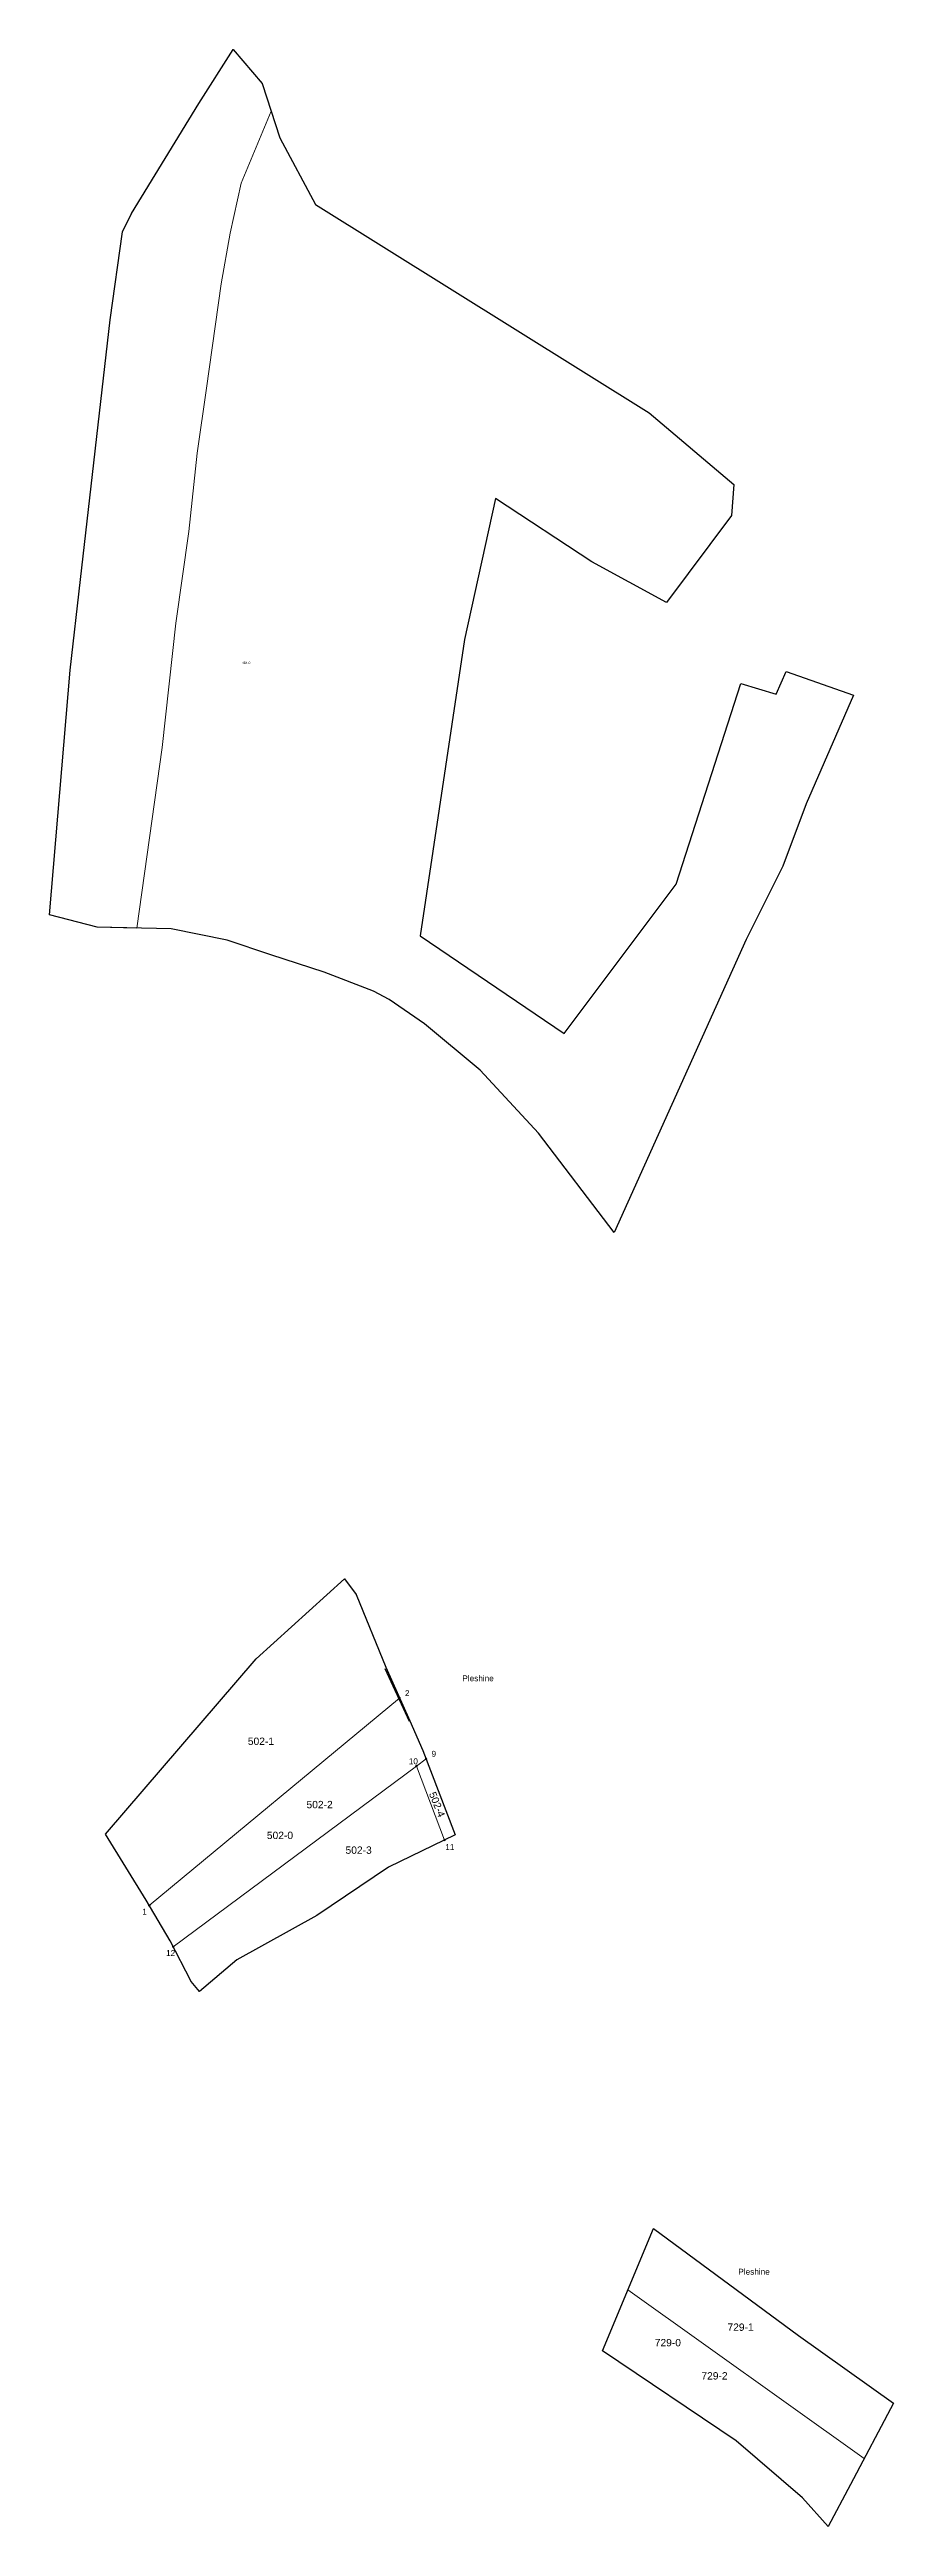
# Model space of a CAD drawing. Header units: metres. Extents: x 7509311 to 7511825, y 4689217 to 4691177.
# Drawn here: x 7509905 to 7510193, y 4689847 to 4690691 of the extents above; entities that cross this region are included whole.
import ezdxf

# ---------------------------------------------------------------- set-up
doc = ezdxf.new("R2010")
doc.units = ezdxf.units.M
doc.header["$PDMODE"] = 32
doc.header["$PDSIZE"] = 0.5
for name, color, linetype in [('Muri', 33, 'Continuous'), ('Nr Parceles Baze', 7, 'Continuous'), ('Parcela Baze', 7, 'Continuous')]:
    doc.layers.add(name, color=color, linetype=linetype)
for name, color, linetype, lineweight in [('Nr-Ri', 1, 'Continuous', 0), ('Par-Re', 1, 'Continuous', 0), ('Pikat-Ndarjes', 1, 'Continuous', 0)]:
    doc.layers.add(name, color=color, linetype=linetype, lineweight=lineweight)
doc.styles.get("Standard").update_dxf_attribs({"font": 'arial.ttf'})

msp = doc.modelspace()

# ---------------------------------------------------------------- linework, layer by layer
at = {"layer": 'Muri', "elevation": 651.96, "flags": 128}
msp.add_lwpolyline([(7510028, 4690121.45), (7510019.67, 4690139.38)], dxfattribs=at)
at = {"layer": 'Par-Re', "flags": 128}
for points in [[(7509952.81, 4690526.89), (7509955.66, 4690553.56), (7509958.77, 4690575.73), (7509963.75, 4690611.33), (7509966.88, 4690628.51), (7509970.56, 4690645.63), (7509980.85, 4690670.08), (7509977.8, 4690679.54), (7509967.83, 4690691.12), (7509956.17, 4690672.68), (7509933.21, 4690635.2), (7509930.13, 4690629.04), (7509925.93, 4690598.99), (7509915.84, 4690510.57), (7509912.34, 4690479.67), (7509905.31, 4690396.3), (7509921.56, 4690392.1), (7509935.01, 4690391.8), (7509943.64, 4690453.3), (7509948.34, 4690495.72)], [(7510160.56, 4689912.23), (7510111.08, 4689948.65), (7510102.4, 4689927.82), (7510182.91, 4689870.34), (7510192.89, 4689889.23)], [(7510102.4, 4689927.82), (7510093.72, 4689906.98), (7510139.28, 4689876.31), (7510161.9, 4689856.98), (7510170.67, 4689847.17), (7510178.25, 4689861.51), (7510182.91, 4689870.34)]]:
    msp.add_lwpolyline(points, close=True, dxfattribs=at)
at = {"layer": 'Par-Re'}
msp.add_lwpolyline([(7510024.58, 4690129.4), (7510019.85, 4690139.98), (7510009.75, 4690164.76), (7510005.86, 4690170.07), (7509975.76, 4690142.74), (7509924.42, 4690083), (7509938.29, 4690060.52), (7509939.31, 4690058.79), (7510024.58, 4690129.4)], dxfattribs=at)
for points in [[(7510024.58, 4690129.4), (7509939.31, 4690058.79), (7509946.37, 4690046.71), (7509947.42, 4690044.68), (7510030.3, 4690106.26), (7510033.63, 4690108.73), (7510032.56, 4690111.56), (7510028.04, 4690121.67)], [(7510030.3, 4690106.26), (7509947.42, 4690044.68), (7509953.54, 4690032.84), (7509956.41, 4690029.49), (7509969.12, 4690040.21), (7509996.37, 4690055.31), (7510020.87, 4690071.84), (7510039.89, 4690081.06)], [(7510033.63, 4690108.73), (7510030.3, 4690106.26), (7510039.89, 4690081.06), (7510043.5, 4690082.81)]]:
    msp.add_lwpolyline(points, close=True, dxfattribs=at)
at = {"layer": 'Parcela Baze'}
for points in [[(7509933.21, 4690635.2), (7509956.17, 4690672.68), (7509967.83, 4690691.12), (7509977.8, 4690679.54), (7509983.77, 4690661.03), (7509995.98, 4690638.34), (7510109.59, 4690567.29), (7510138.5, 4690542.96), (7510137.7, 4690532.4), (7510115.58, 4690502.69), (7510090.1, 4690516.56), (7510057.33, 4690538.14), (7510046.73, 4690490.14), (7510031.62, 4690389.1), (7510080.63, 4690355.84), (7510118.84, 4690406.77), (7510140.93, 4690475.1), (7510152.97, 4690471.45), (7510156.27, 4690479.24), (7510179.24, 4690471.11), (7510163.18, 4690434.08), (7510155.2, 4690412.88), (7510142.74, 4690387.9), (7510097.67, 4690288), (7510071.93, 4690321.9), (7510052.08, 4690343.41), (7510033.04, 4690359.11), (7510021.03, 4690367.48), (7510015.71, 4690370.28), (7509998.91, 4690376.73), (7509980.7, 4690382.61), (7509965.81, 4690387.62), (7509946.77, 4690391.54), (7509921.56, 4690392.1), (7509905.31, 4690396.3), (7509912.34, 4690479.67), (7509915.84, 4690510.57), (7509925.93, 4690598.99), (7509930.13, 4690629.04), (7509933.21, 4690635.2)], [(7509946.37, 4690046.71), (7509938.29, 4690060.52), (7509924.42, 4690083), (7509975.76, 4690142.74), (7510005.86, 4690170.07), (7510009.75, 4690164.76), (7510019.85, 4690139.98), (7510028.04, 4690121.67), (7510032.56, 4690111.56), (7510043.5, 4690082.81), (7510020.87, 4690071.84), (7509996.37, 4690055.31), (7509969.12, 4690040.21), (7509956.41, 4690029.49), (7509953.54, 4690032.84), (7509946.37, 4690046.71)], [(7510160.56, 4689912.23), (7510192.89, 4689889.23), (7510178.25, 4689861.51), (7510170.67, 4689847.17), (7510161.9, 4689856.98), (7510139.28, 4689876.31), (7510093.72, 4689906.98), (7510111.08, 4689948.65), (7510160.56, 4689912.23)]]:
    msp.add_lwpolyline(points, dxfattribs=at)
at = {"layer": 'Pikat-Ndarjes'}
for p in [(7510024.58, 4690129.4), (7510033.63, 4690108.73), (7510030.3, 4690106.26), (7510039.89, 4690081.06), (7509939.31, 4690058.79), (7509947.42, 4690044.68)]:
    msp.add_point(p, dxfattribs=at)

# ---------------------------------------------------------------- texts
at = {"layer": 'Nr Parceles Baze'}
for s, height, p in [('484-0', 0.8, (7509970.88, 4690481.75)), ('Pleshine', 2, (7510045.98, 4690135.15)), ('502-0', 2.5, (7509979.36, 4690081.39)), ('Pleshine', 2, (7510140.02, 4689932.97)), ('729-0', 2.5, (7510111.54, 4689908.56))]:
    msp.add_text(s, height=height, dxfattribs=at).set_placement(p)
at = {"layer": 'Nr-Ri'}
for s, p in [('502-1', (7509972.88, 4690113.46)), ('502-2', (7509992.87, 4690091.89)), ('502-3', (7510006.17, 4690076.37)), ('729-1', (7510136.32, 4689913.83)), ('729-2', (7510127.43, 4689897.24))]:
    msp.add_text(s, height=2.5, dxfattribs=at).set_placement(p)
msp.add_text('502-4', height=2.5, rotation=291.9332, dxfattribs=at).set_placement((7510034.54, 4690096.84))
at = {"layer": 'Pikat-Ndarjes', "char_height": 2, "attachment_point": 1}
for s, insert in [('2', (7510026.42, 4690132.11)), ('10', (7510027.73, 4690108.89)), ('9', (7510035.47, 4690111.44)), ('11', (7510040.14, 4690079.65)), ('1', (7509936.9, 4690057.66)), ('12', (7509945.01, 4690043.55))]:
    msp.add_mtext_dynamic_manual_height_columns(s, width=1.5689, gutter_width=1, heights=[0], dxfattribs=dict(at, insert=insert))

doc.saveas('drawing.dxf')
